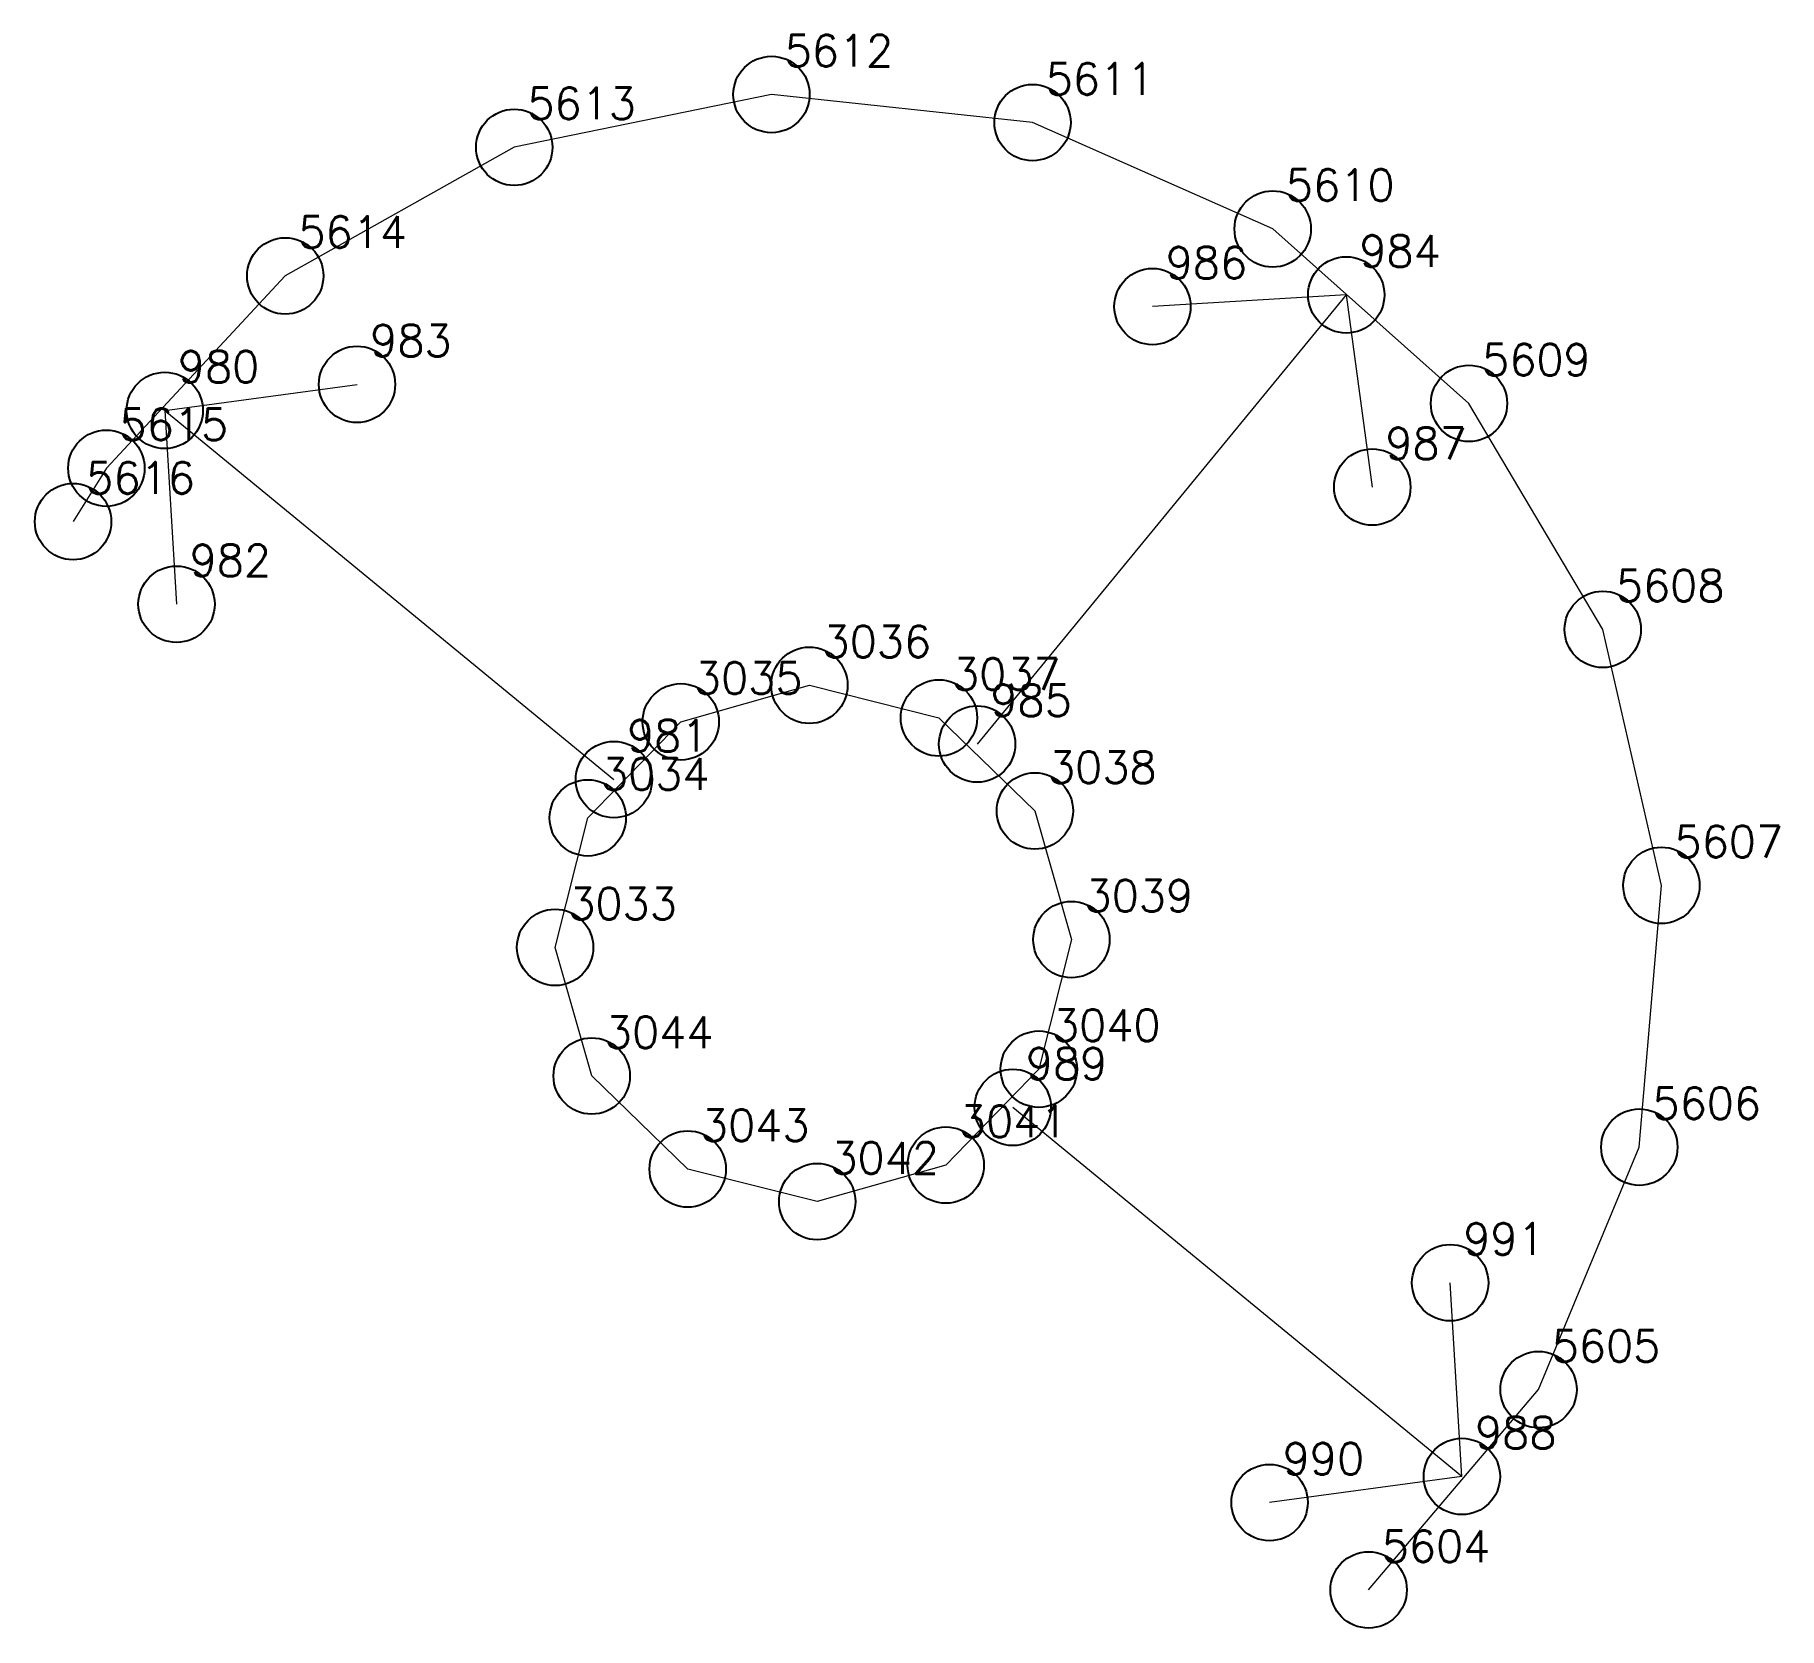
# Model space of a CAD drawing. Extents: x 1391501 to 1398271, y 354915 to 360782.
# Drawn here: x 1396276.87 to 1396294.01, y 360568.33 to 360583.97 of the extents above; entities that cross this region are included whole.
import ezdxf

# ---------------------------------------------------------------- set-up
doc = ezdxf.new("R2010")
doc.units = 0
doc.header["$PDMODE"] = 33
doc.header["$PDSIZE"] = 0.75
doc.layers.add('12 - ценные элементы визуального восприятия территории', color=7, linetype='Continuous')
doc.styles.get("Standard").update_dxf_attribs({"font": 'simplex.shx'})

msp = doc.modelspace()

# ---------------------------------------------------------------- texts
at = {"color": 7}
for s, p in [('3036', (1396284.609, 360577.86)), ('3035', (1396283.346, 360577.501)), ('3037', (1396285.882, 360577.54)), ('3034', (1396282.433, 360576.559)), ('3038', (1396286.824, 360576.626)), ('3039', (1396287.183, 360575.364)), ('3033', (1396282.112, 360575.286)), ('3044', (1396282.471, 360574.023)), ('3040', (1396286.863, 360574.091)), ('3041', (1396285.949, 360573.148)), ('3043', (1396283.414, 360573.11)), ('3042', (1396284.687, 360572.789))]:
    msp.add_text(s, height=0.3111, dxfattribs=at).set_placement(p)
at = {"layer": '12 - ценные элементы визуального восприятия территории', "color": 7}
for s, p in [('5612', (1396284.237, 360583.662)), ('5611', (1396286.801, 360583.386)), ('5613', (1396281.71, 360583.144)), ('5610', (1396289.16, 360582.342)), ('5614', (1396279.461, 360581.881)), ('984', (1396289.882, 360581.695)), ('986', (1396287.98, 360581.58)), ('983', (1396280.166, 360580.815)), ('980', (1396278.278, 360580.559)), ('5609', (1396291.088, 360580.628)), ('5615', (1396277.704, 360579.992)), ('987', (1396290.138, 360579.806)), ('5616', (1396277.377, 360579.467)), ('982', (1396278.393, 360578.657)), ('5608', (1396292.402, 360578.409)), ('985', (1396286.258, 360577.284)), ('981', (1396282.689, 360576.935)), ('5607', (1396292.978, 360575.895)), ('989', (1396286.607, 360573.715)), ('5606', (1396292.761, 360573.325)), ('991', (1396290.903, 360571.993)), ('5605', (1396291.771, 360570.943)), ('988', (1396291.018, 360570.091)), ('990', (1396289.129, 360569.834)), ('5604', (1396290.102, 360568.976))]:
    msp.add_text(s, height=0.3111, dxfattribs=at).set_placement(p)

# ---------------------------------------------------------------- linework, layer by layer
for p in [(1396284.48, 360577.586), (1396283.217, 360577.227), (1396285.753, 360577.265), (1396286.695, 360576.352), (1396282.304, 360576.284), (1396281.983, 360575.012), (1396287.054, 360575.089), (1396282.342, 360573.749), (1396286.734, 360573.816), (1396283.285, 360572.835), (1396285.82, 360572.874), (1396284.557, 360572.515)]:
    msp.add_point(p)
at = {"layer": '12 - ценные элементы визуального восприятия территории', "color": 7, "lineweight": 20}
for points in [[(1396289.973, 360568.702), (1396291.642, 360570.669), (1396292.632, 360573.05), (1396292.849, 360575.621), (1396292.273, 360578.135), (1396290.959, 360580.354), (1396289.031, 360582.067), (1396286.672, 360583.112), (1396284.108, 360583.388), (1396281.581, 360582.869), (1396279.332, 360581.606), (1396277.575, 360579.718), (1396277.248, 360579.193)], [(1396289.753, 360581.42), (1396286.128, 360577.009)], [(1396289.753, 360581.42), (1396287.85, 360581.305)], [(1396289.753, 360581.42), (1396290.009, 360579.532)], [(1396278.149, 360580.285), (1396280.037, 360580.541)], [(1396278.149, 360580.285), (1396282.56, 360576.66)], [(1396278.149, 360580.285), (1396278.264, 360578.382)], [(1396290.889, 360569.816), (1396286.478, 360573.441)], [(1396290.889, 360569.816), (1396290.774, 360571.719)], [(1396290.889, 360569.816), (1396289, 360569.56)]]:
    msp.add_lwpolyline(points, dxfattribs=at)
msp.add_lwpolyline([(1396281.983, 360575.012), (1396282.304, 360576.284), (1396283.217, 360577.227), (1396284.48, 360577.586), (1396285.753, 360577.265), (1396286.695, 360576.352), (1396287.054, 360575.089), (1396286.734, 360573.816), (1396285.82, 360572.874), (1396284.557, 360572.515), (1396283.285, 360572.835), (1396282.342, 360573.749), (1396281.983, 360575.012)], close=True, dxfattribs=at)
at = {"layer": '12 - ценные элементы визуального восприятия территории'}
for p in [(1396284.108, 360583.388), (1396286.672, 360583.112), (1396281.581, 360582.869), (1396289.031, 360582.067), (1396279.332, 360581.606), (1396287.85, 360581.305), (1396289.753, 360581.42), (1396280.037, 360580.541), (1396278.149, 360580.285), (1396290.959, 360580.354), (1396277.575, 360579.718), (1396290.009, 360579.532), (1396277.248, 360579.193), (1396278.264, 360578.382), (1396292.273, 360578.135), (1396286.128, 360577.009), (1396282.56, 360576.66), (1396292.849, 360575.621), (1396286.478, 360573.441), (1396292.632, 360573.05), (1396290.774, 360571.719), (1396291.642, 360570.669), (1396290.889, 360569.816), (1396289, 360569.56), (1396289.973, 360568.702)]:
    msp.add_point(p, dxfattribs=at)

msp.set_redraw_order([(e.dxf.handle, doc.entitydb.next_handle()) for e in msp.query("TEXT MTEXT ATTDEF DIMENSION ARC_DIMENSION")])  # texts and dimensions are drawn at this point

doc.saveas('drawing.dxf')
